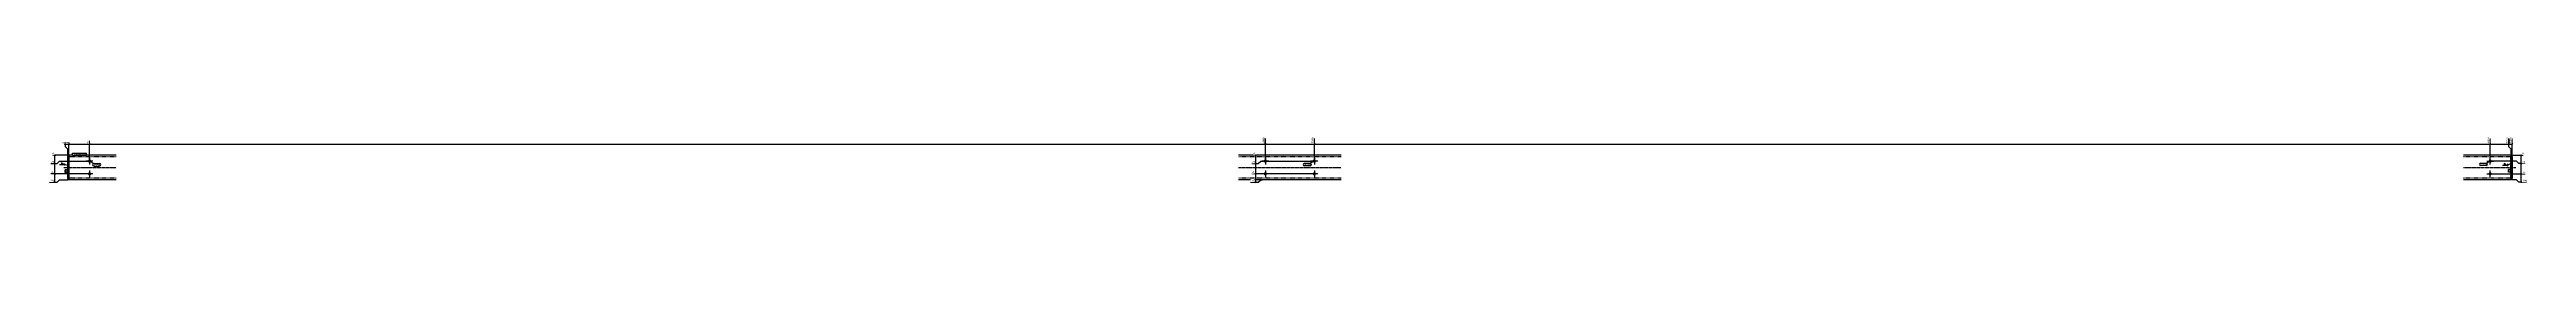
# Model space of a CAD drawing. Header units: millimetres. Extents: x 5 to 42621, y 5 to 1222.
# Drawn here: x 5 to 10116, y 5 to 188 of the extents above; entities that cross this region are included whole.
import ezdxf

# ---------------------------------------------------------------- set-up
doc = ezdxf.new("R2010")
doc.units = ezdxf.units.MM
doc.linetypes.add('DXK_LINE_DOT2', pattern=[3.9198, 1.9599, -1.9599])
doc.linetypes.add('DXK_LINE_DOT3', pattern=[5.9187, 2.979, -0.9799, 0.9799, -0.9799])
for name, color, linetype in [('MÅLSÆTNING', 7, 'Continuous'), ('STÅL', 7, 'Continuous'), ('TEKST', 7, 'Continuous')]:
    doc.layers.add(name, color=color, linetype=linetype)
doc.styles.add('Arial Narrow', font='ARIALN.TTF', dxfattribs={"height": 0.2})

msp = doc.modelspace()

# ---------------------------------------------------------------- hatches: boundary and pattern name
at = {"layer": 'STÅL', "linetype": 'Continuous'}
for points in [[(168, 87, -1), (168, 101, -1)], [(168, 35, -1), (168, 49, -1)], [(4968, 87, -1), (4968, 101, -1)], [(4968, 35, -1), (4968, 49, -1)], [(5168, 87, -1), (5168, 101, -1)], [(5168, 35, -1), (5168, 49, -1)], [(9968, 101, -1), (9968, 87, -1)], [(9968, 49, -1), (9968, 35, -1)]]:
    msp.add_hatch(color=96, dxfattribs=at).paths.add_polyline_path(points)

# ---------------------------------------------------------------- linework, layer by layer
at = {"layer": 'MÅLSÆTNING', "color": 7, "linetype": 'Continuous'}
for p, q in [((78, 144), (78, 115)), ((86, 165), (80, 163)), ((86, 165), (80, 163)), ((83, 120), (83, 172)), ((83, 120), (83, 172)), ((83, 164), (168, 164)), ((171, 165), (165, 163)), ((165, 163), (171, 165)), ((168, 96), (168, 177)), ((168, 96), (168, 177)), ((168, 164), (4968, 164)), ((4965, 163), (4971, 165)), ((4968, 96), (4968, 187)), ((5171, 165), (5165, 163)), ((5165, 163), (5171, 165)), ((5168, 96), (5168, 187)), ((5168, 96), (5168, 187)), ((5168, 164), (9968, 164)), ((9971, 165), (9965, 163)), ((9965, 163), (9971, 165)), ((9968, 96), (9968, 187)), ((9968, 96), (9968, 187)), ((10040, 163), (10046, 165)), ((10043, 187), (10043, 154)), ((10043, 164), (10058, 164)), ((10043, 154), (10053, 144)), ((10053, 144), (10053, 120)), ((10061, 165), (10055, 163)), ((10058, 115), (10058, 187)), ((5, 8), (36, 8)), ((166, 42), (10, 42)), ((25, 45), (27, 39)), ((27, 5), (25, 11)), ((26, 8), (26, 42)), ((36, 8), (46, 18)), ((46, 18), (81, 18)), ((4908, 8), (4939, 8)), ((4913, 84), (4939, 84)), ((5166, 42), (4913, 42)), ((4930, 81), (4927, 87)), ((4927, 45), (4930, 39)), ((4930, 5), (4927, 11)), ((4939, 84), (4949, 94)), ((4939, 8), (4949, 18)), ((4949, 94), (5166, 94)), ((4949, 18), (4957, 18)), ((10075, 94), (9970, 94)), ((9970, 42), (10111, 42)), ((10075, 18), (10055, 18)), ((10085, 84), (10075, 94)), ((10085, 8), (10075, 18)), ((10111, 84), (10085, 84)), ((10116, 8), (10085, 8)), ((10096, 81), (10094, 87)), ((10094, 45), (10096, 39)), ((10096, 5), (10094, 11))]:
    msp.add_line(p, q, dxfattribs=at)
at = {"layer": 'STÅL', "color": 2, "linetype": 'Continuous'}
for p, q in [((83, 113), (78, 113)), ((78, 113), (78, 23)), ((277, 118), (83, 118)), ((83, 118), (83, 19)), ((5277, 118), (4859, 118)), ((10053, 118), (9859, 118)), ((10053, 118), (10053, 18)), ((10053, 113), (10058, 113)), ((10058, 113), (10058, 23)), ((78, 23), (83, 23)), ((83, 18), (83, 19)), ((277, 18), (83, 18)), ((5277, 18), (4859, 18)), ((10053, 18), (9859, 18)), ((10058, 23), (10053, 23))]:
    msp.add_line(p, q, dxfattribs=at)
at = {"layer": 'STÅL', "color": 7, "linetype": 'DXK_LINE_DOT2'}
for p, q in [((83, 23), (83, 113)), ((277, 112), (83, 112)), ((5277, 112), (4859, 112)), ((10053, 112), (9859, 112)), ((10053, 117), (10053, 118)), ((10053, 23), (10053, 113)), ((277, 24), (83, 24)), ((5277, 24), (4859, 24)), ((10053, 24), (9859, 24))]:
    msp.add_line(p, q, dxfattribs=at)
at = {"layer": 'STÅL', "color": 96, "linetype": 'Continuous'}
for p, q in [((168, 108), (168, 80)), ((4968, 108), (4968, 80)), ((5168, 108), (5168, 80)), ((9968, 80), (9968, 108)), ((182, 94), (154, 94)), ((182, 42), (154, 42)), ((168, 56), (168, 28)), ((4982, 94), (4954, 94)), ((4982, 42), (4954, 42)), ((4968, 56), (4968, 28)), ((5182, 94), (5154, 94)), ((5182, 42), (5154, 42)), ((5168, 56), (5168, 28)), ((9954, 94), (9982, 94)), ((9954, 42), (9982, 42)), ((9968, 28), (9968, 56))]:
    msp.add_line(p, q, dxfattribs=at)
at = {"layer": 'STÅL', "color": 7, "linetype": 'DXK_LINE_DOT3'}
for p, q in [((63, 68), (277, 68)), ((4859, 68), (5277, 68)), ((9859, 68), (10073, 68))]:
    msp.add_line(p, q, dxfattribs=at)

# ---------------------------------------------------------------- next in the draw order: wipeouts: each hides what was drawn before it
at = {"color": 0, "linetype": 'Continuous'}
for points in [[(166, 179), (155, 179), (155, 166), (166, 166)], [(4966, 188), (4955, 188), (4955, 166), (4966, 166)], [(10056, 188), (10045, 188), (10045, 166), (10056, 166)], [(22, 43), (22, 55), (10, 55), (10, 43)]]:
    msp.add_wipeout(points, dxfattribs=at).dxf.layer = 'MÅLSÆTNING'

# ---------------------------------------------------------------- next in the draw order: linework, layer by layer
at = {"layer": 'MÅLSÆTNING', "color": 7, "linetype": 'Continuous'}
for p, q in [((4957, 118), (4920, 118)), ((4927, 121), (4930, 115)), ((4929, 84), (4929, 118)), ((9968, 164), (10043, 164)), ((10040, 163), (10046, 165)), ((10043, 187), (10043, 154)), ((10043, 154), (10053, 144)), ((10053, 144), (10053, 120)), ((10094, 121), (10096, 115)), ((10095, 84), (10095, 118)), ((10, 84), (36, 84)), ((27, 81), (25, 87)), ((36, 84), (46, 94)), ((46, 94), (166, 94))]:
    msp.add_line(p, q, dxfattribs=at)

# ---------------------------------------------------------------- next in the draw order: texts
at = {"layer": 'MÅLSÆTNING', "color": 3, "linetype": 'Continuous', "style": 'Arial Narrow'}
for s, p in [('90', (165, 167)), ('4890', (4965, 167)), ('9980', (10055, 167))]:
    msp.add_text(s, height=7.64, rotation=90.0002, dxfattribs=at).set_placement(p)

# ---------------------------------------------------------------- next in the draw order: wipeouts: each hides what was drawn before it
at = {"color": 0, "linetype": 'Continuous'}
msp.add_wipeout([(22, 9), (22, 21), (5, 21), (5, 9)], dxfattribs=at).dxf.layer = 'MÅLSÆTNING'

# ---------------------------------------------------------------- next in the draw order: linework, layer by layer
at = {"layer": 'MÅLSÆTNING', "color": 7, "linetype": 'Continuous'}
for p, q in [((166, 42), (10, 42)), ((25, 45), (27, 39)), ((26, 42), (26, 84))]:
    msp.add_line(p, q, dxfattribs=at)

# ---------------------------------------------------------------- next in the draw order: texts
at = {"layer": 'MÅLSÆTNING', "color": 3, "linetype": 'Continuous', "style": 'Arial Narrow'}
for s, p in [('100', (6, 11)), ('76', (11, 45))]:
    msp.add_text(s, height=7.64, dxfattribs=at).set_placement(p)

# ---------------------------------------------------------------- next in the draw order: wipeouts: each hides what was drawn before it
at = {"color": 0, "linetype": 'Continuous'}
for points in [[(4927, 119), (4927, 131), (4919, 131), (4919, 119)], [(9966, 188), (9955, 188), (9955, 166), (9966, 166)], [(10041, 188), (10030, 188), (10030, 166), (10041, 166)]]:
    msp.add_wipeout(points, dxfattribs=at).dxf.layer = 'MÅLSÆTNING'

# ---------------------------------------------------------------- next in the draw order: linework, layer by layer
at = {"layer": 'MÅLSÆTNING', "color": 7, "linetype": 'Continuous'}
for p, q in [((4971, 165), (4965, 163)), ((4968, 164), (5168, 164)), ((10055, 118), (10103, 118)), ((4913, 84), (4939, 84)), ((4930, 81), (4927, 87)), ((4929, 42), (4929, 84)), ((4939, 84), (4949, 94)), ((4949, 94), (5166, 94))]:
    msp.add_line(p, q, dxfattribs=at)

# ---------------------------------------------------------------- next in the draw order: texts
at = {"layer": 'MÅLSÆTNING', "color": 3, "linetype": 'Continuous', "style": 'Arial Narrow'}
msp.add_text('0', height=7.64, dxfattribs=at).set_placement((4920, 121))
for s, p in [('9890', (9965, 167)), ('9975', (10040, 167))]:
    msp.add_text(s, height=7.64, rotation=90.0002, dxfattribs=at).set_placement(p)

# ---------------------------------------------------------------- next in the draw order: wipeouts: each hides what was drawn before it
at = {"color": 0, "linetype": 'Continuous'}
msp.add_wipeout([(22, 85), (22, 97), (10, 97), (10, 85)], dxfattribs=at).dxf.layer = 'MÅLSÆTNING'

# ---------------------------------------------------------------- next in the draw order: linework, layer by layer
at = {"layer": 'MÅLSÆTNING', "color": 7, "linetype": 'Continuous'}
for p, q in [((81, 118), (17, 118)), ((25, 121), (27, 115)), ((26, 84), (26, 118)), ((10, 84), (36, 84)), ((27, 81), (25, 87)), ((36, 84), (46, 94)), ((46, 94), (166, 94))]:
    msp.add_line(p, q, dxfattribs=at)

# ---------------------------------------------------------------- next in the draw order: texts
at = {"layer": 'MÅLSÆTNING', "color": 3, "linetype": 'Continuous', "style": 'Arial Narrow'}
msp.add_text('24', height=7.64, dxfattribs=at).set_placement((11, 87))

# ---------------------------------------------------------------- next in the draw order: wipeouts: each hides what was drawn before it
at = {"color": 0, "linetype": 'Continuous'}
for points in [[(5166, 188), (5155, 188), (5155, 166), (5166, 166)], [(10105, 119), (10105, 131), (10097, 131), (10097, 119)], [(4925, 85), (4925, 97), (4912, 97), (4912, 85)]]:
    msp.add_wipeout(points, dxfattribs=at).dxf.layer = 'MÅLSÆTNING'

# ---------------------------------------------------------------- next in the draw order: linework, layer by layer
at = {"layer": 'MÅLSÆTNING', "color": 7, "linetype": 'Continuous'}
for p, q in [((5166, 42), (4913, 42)), ((4927, 45), (4930, 39)), ((4929, 8), (4929, 42)), ((10075, 94), (9970, 94)), ((10085, 84), (10075, 94)), ((10111, 84), (10085, 84)), ((10096, 81), (10094, 87)), ((10095, 42), (10095, 84))]:
    msp.add_line(p, q, dxfattribs=at)

# ---------------------------------------------------------------- next in the draw order: texts
at = {"layer": 'MÅLSÆTNING', "color": 3, "linetype": 'Continuous', "style": 'Arial Narrow'}
msp.add_text('5090', height=7.64, rotation=90.0002, dxfattribs=at).set_placement((5165, 167))
for s, p in [('0', (10099, 121)), ('24', (4914, 87))]:
    msp.add_text(s, height=7.64, dxfattribs=at).set_placement(p)

# ---------------------------------------------------------------- next in the draw order: wipeouts: each hides what was drawn before it
at = {"color": 0, "linetype": 'Continuous'}
msp.add_wipeout([(24, 119), (24, 131), (16, 131), (16, 119)], dxfattribs=at).dxf.layer = 'MÅLSÆTNING'

# ---------------------------------------------------------------- next in the draw order: linework, layer by layer
at = {"layer": 'MÅLSÆTNING', "color": 7, "linetype": 'Continuous'}
for p, q in [((65, 163), (71, 165)), ((68, 172), (68, 154)), ((68, 164), (83, 164)), ((68, 154), (78, 144))]:
    msp.add_line(p, q, dxfattribs=at)

# ---------------------------------------------------------------- next in the draw order: texts
at = {"layer": 'MÅLSÆTNING', "color": 3, "linetype": 'Continuous', "style": 'Arial Narrow'}
msp.add_text('0', height=7.64, dxfattribs=at).set_placement((17, 121))

# ---------------------------------------------------------------- next in the draw order: wipeouts: each hides what was drawn before it
at = {"color": 0, "linetype": 'Continuous'}
for points in [[(4925, 43), (4925, 55), (4912, 55), (4912, 43)], [(10111, 85), (10111, 97), (10098, 97), (10098, 85)]]:
    msp.add_wipeout(points, dxfattribs=at).dxf.layer = 'MÅLSÆTNING'
at = {"color": 0}
msp.add_wipeout([(5150, 77), (5150, 84), (5128, 84), (5128, 77)], dxfattribs=at).dxf.layer = 'TEKST'

# ---------------------------------------------------------------- next in the draw order: linework, layer by layer
at = {"layer": 'MÅLSÆTNING', "color": 7, "linetype": 'Continuous'}
for p, q in [((4968, 96), (4968, 187)), ((9970, 42), (10111, 42)), ((10094, 45), (10096, 39)), ((10095, 8), (10095, 42))]:
    msp.add_line(p, q, dxfattribs=at)

# ---------------------------------------------------------------- next in the draw order: texts
at = {"layer": 'MÅLSÆTNING', "color": 3, "linetype": 'Continuous', "style": 'Arial Narrow'}
msp.add_text('24', height=7.64, dxfattribs=at).set_placement((10100, 87))

# ---------------------------------------------------------------- next in the draw order: wipeouts: each hides what was drawn before it
at = {"color": 0, "linetype": 'Continuous'}
for points in [[(81, 174), (70, 174), (70, 166), (81, 166)], [(4925, 9), (4925, 21), (4908, 21), (4908, 9)]]:
    msp.add_wipeout(points, dxfattribs=at).dxf.layer = 'MÅLSÆTNING'
at = {"color": 0}
for points in [[(53, 81), (53, 87), (49, 87), (49, 81)], [(5150, 77), (5150, 84), (5128, 84), (5128, 77)]]:
    msp.add_wipeout(points, dxfattribs=at).dxf.layer = 'TEKST'

# ---------------------------------------------------------------- next in the draw order: hatches: boundary and pattern name
at = {"layer": 'TEKST', "linetype": 'Continuous'}
msp.add_hatch(color=3, dxfattribs=at).paths.add_polyline_path([(79, 78), (83, 75), (78, 76)])

# ---------------------------------------------------------------- next in the draw order: linework, layer by layer
at = {"layer": 'TEKST', "color": 3, "linetype": 'Continuous'}
for p, q in [((46, 80), (66, 80)), ((61, 80), (54, 87)), ((54, 87), (54, 80)), ((54, 80), (61, 80)), ((83, 75), (66, 80))]:
    msp.add_line(p, q, dxfattribs=at)
at = {"layer": 'TEKST', "color": 7, "linetype": 'Continuous'}
for p, q in [((5127, 85), (5151, 85)), ((5127, 76), (5151, 76)), ((5168, 94), (5151, 85))]:
    msp.add_line(p, q, dxfattribs=at)
at = {"layer": 'TEKST', "color": 3, "linetype": 'Continuous'}
for start, end in [(90, 270), (270, 90)]:
    msp.add_arc((66, 80), 2.5, start, end, dxfattribs=at)
at = {"layer": 'TEKST', "color": 7, "linetype": 'Continuous'}
for centre, start, end in [((5127, 80), 90, 270), ((5151, 80), 270, 90)]:
    msp.add_arc(centre, 4.7, start, end, dxfattribs=at)

# ---------------------------------------------------------------- next in the draw order: texts
at = {"layer": 'MÅLSÆTNING', "color": 3, "linetype": 'Continuous', "style": 'Arial Narrow'}
for s, p in [('100', (4909, 11)), ('76', (4914, 45))]:
    msp.add_text(s, height=7.64, dxfattribs=at).set_placement(p)
at = {"layer": 'TEKST', "color": 3, "style": 'Arial Narrow'}
for s, height, p in [('3', 4.77, (49, 81)), ('4*D14', 6.68, (5128, 77))]:
    msp.add_text(s, height=height, dxfattribs=at).set_placement(p)

# ---------------------------------------------------------------- next in the draw order: wipeouts: each hides what was drawn before it
at = {"color": 0, "linetype": 'Continuous'}
for points in [[(66, 174), (55, 174), (55, 166), (66, 166)], [(10111, 43), (10111, 55), (10098, 55), (10098, 43)]]:
    msp.add_wipeout(points, dxfattribs=at).dxf.layer = 'MÅLSÆTNING'
at = {"color": 0}
for points in [[(9952, 78), (9952, 85), (9930, 85), (9930, 78)], [(10026, 78), (10026, 84), (10022, 84), (10022, 78)]]:
    msp.add_wipeout(points, dxfattribs=at).dxf.layer = 'TEKST'

# ---------------------------------------------------------------- next in the draw order: hatches: boundary and pattern name
at = {"layer": 'TEKST', "linetype": 'Continuous'}
msp.add_hatch(color=3, dxfattribs=at).paths.add_polyline_path([(10048, 83), (10053, 84), (10049, 81)])

# ---------------------------------------------------------------- next in the draw order: linework, layer by layer
at = {"layer": 'TEKST', "color": 3, "linetype": 'Continuous'}
for p, q in [((10019, 78), (10039, 78)), ((10034, 78), (10027, 85)), ((10027, 85), (10027, 78)), ((10027, 78), (10034, 78)), ((10053, 84), (10039, 78))]:
    msp.add_line(p, q, dxfattribs=at)
for start, end in [(90, 270), (270, 90)]:
    msp.add_arc((10039, 78), 2.5, start, end, dxfattribs=at)

# ---------------------------------------------------------------- next in the draw order: texts
at = {"layer": 'MÅLSÆTNING', "color": 3, "linetype": 'Continuous', "style": 'Arial Narrow'}
for s, p in [('0', (65, 167)), ('5', (80, 167))]:
    msp.add_text(s, height=7.64, rotation=90.0002, dxfattribs=at).set_placement(p)
at = {"layer": 'TEKST', "color": 3, "style": 'Arial Narrow'}
msp.add_text('3', height=4.77, dxfattribs=at).set_placement((10022, 79))

# ---------------------------------------------------------------- next in the draw order: wipeouts: each hides what was drawn before it
at = {"color": 0, "linetype": 'Continuous'}
msp.add_wipeout([(10116, 9), (10116, 21), (10098, 21), (10098, 9)], dxfattribs=at).dxf.layer = 'MÅLSÆTNING'
at = {"color": 0}
for points in [[(77, 57), (70, 57), (70, 49), (77, 49)], [(9952, 78), (9952, 85), (9930, 85), (9930, 78)]]:
    msp.add_wipeout(points, dxfattribs=at).dxf.layer = 'TEKST'

# ---------------------------------------------------------------- next in the draw order: linework, layer by layer
at = {"layer": 'TEKST', "color": 7, "linetype": 'Continuous'}
for p, q in [((9929, 86), (9953, 86)), ((9929, 77), (9953, 77)), ((9968, 94), (9953, 86))]:
    msp.add_line(p, q, dxfattribs=at)
for centre, start, end in [((9929, 81), 90, 270), ((9953, 81), 270, 90)]:
    msp.add_arc(centre, 4.7, start, end, dxfattribs=at)

# ---------------------------------------------------------------- next in the draw order: texts
at = {"layer": 'MÅLSÆTNING', "color": 3, "linetype": 'Continuous', "style": 'Arial Narrow'}
for s, p in [('76', (10100, 45)), ('100', (10100, 11))]:
    msp.add_text(s, height=7.64, dxfattribs=at).set_placement(p)
at = {"layer": 'TEKST', "color": 3, "style": 'Arial Narrow'}
msp.add_text('2*D14', height=6.68, dxfattribs=at).set_placement((9930, 78))

# ---------------------------------------------------------------- next in the draw order: wipeouts: each hides what was drawn before it
at = {"color": 0}
for points in [[(112, 119), (112, 126), (99, 126), (99, 119)], [(77, 57), (70, 57), (70, 49), (77, 49)]]:
    msp.add_wipeout(points, dxfattribs=at).dxf.layer = 'TEKST'

# ---------------------------------------------------------------- next in the draw order: linework, layer by layer
at = {"layer": 'TEKST', "color": 7, "linetype": 'Continuous'}
for p, q in [((68, 47), (68, 59)), ((78, 59), (68, 59)), ((78, 47), (68, 47)), ((78, 47), (78, 59))]:
    msp.add_line(p, q, dxfattribs=at)

# ---------------------------------------------------------------- next in the draw order: texts
at = {"layer": 'TEKST', "color": 3, "style": 'Arial Narrow'}
msp.add_text('F9', height=6.68, rotation=90.0002, dxfattribs=at).set_placement((77, 49))

# ---------------------------------------------------------------- next in the draw order: wipeouts: each hides what was drawn before it
at = {"color": 0}
for points in [[(112, 119), (112, 126), (99, 126), (99, 119)], [(10052, 59), (10045, 59), (10045, 50), (10052, 50)]]:
    msp.add_wipeout(points, dxfattribs=at).dxf.layer = 'TEKST'

# ---------------------------------------------------------------- next in the draw order: wipeouts: each hides what was drawn before it
for points in [[(154, 119), (154, 124), (114, 124), (114, 119)], [(10052, 59), (10045, 59), (10045, 50), (10052, 50)]]:
    msp.add_wipeout(points, dxfattribs=at).dxf.layer = 'TEKST'

# ---------------------------------------------------------------- next in the draw order: linework, layer by layer
at = {"layer": 'TEKST', "color": 7, "linetype": 'Continuous'}
for p, q in [((10043, 49), (10043, 60)), ((10053, 60), (10043, 60)), ((10053, 49), (10043, 49)), ((10053, 49), (10053, 60))]:
    msp.add_line(p, q, dxfattribs=at)

# ---------------------------------------------------------------- next in the draw order: texts
at = {"layer": 'TEKST', "color": 3, "style": 'Arial Narrow'}
msp.add_text('F9', height=6.68, rotation=90.0002, dxfattribs=at).set_placement((10052, 50))

# ---------------------------------------------------------------- next in the draw order: wipeouts: each hides what was drawn before it
at = {"color": 0}
msp.add_wipeout([(154, 119), (154, 124), (114, 124), (114, 119)], dxfattribs=at).dxf.layer = 'TEKST'

# ---------------------------------------------------------------- next in the draw order: linework, layer by layer
at = {"layer": 'TEKST', "color": 7, "linetype": 'Continuous'}
for p, q in [((98, 127), (155, 127)), ((98, 118), (98, 127)), ((98, 118), (155, 118)), ((155, 118), (155, 127))]:
    msp.add_line(p, q, dxfattribs=at)

# ---------------------------------------------------------------- next in the draw order: texts
at = {"layer": 'TEKST', "color": 3, "style": 'Arial Narrow'}
for s, height, p in [('p63', 6.68, (99, 119)), ('RHS100X100X6', 4.77, (114, 119))]:
    msp.add_text(s, height=height, dxfattribs=at).set_placement(p)

# ---------------------------------------------------------------- next in the draw order: wipeouts: each hides what was drawn before it
at = {"color": 0}
msp.add_wipeout([(208, 76), (208, 83), (186, 83), (186, 76)], dxfattribs=at).dxf.layer = 'TEKST'

# ---------------------------------------------------------------- next in the draw order: wipeouts: each hides what was drawn before it
msp.add_wipeout([(208, 76), (208, 83), (186, 83), (186, 76)], dxfattribs=at).dxf.layer = 'TEKST'

# ---------------------------------------------------------------- next in the draw order: linework, layer by layer
at = {"layer": 'TEKST', "color": 7, "linetype": 'Continuous'}
for p, q in [((168, 94), (185, 84)), ((185, 84), (209, 84)), ((185, 74), (209, 74))]:
    msp.add_line(p, q, dxfattribs=at)
for centre, start, end in [((185, 79), 90, 270), ((209, 79), 270, 90)]:
    msp.add_arc(centre, 4.7, start, end, dxfattribs=at)

# ---------------------------------------------------------------- next in the draw order: texts
at = {"layer": 'TEKST', "color": 3, "style": 'Arial Narrow'}
msp.add_text('2*D14', height=6.68, dxfattribs=at).set_placement((186, 76))

doc.saveas('drawing.dxf')
